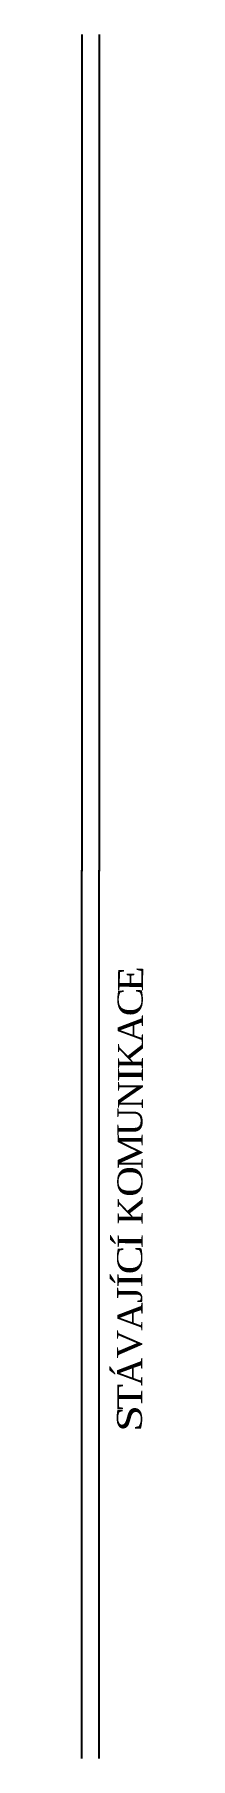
# Model space of a CAD drawing. Header units: millimetres. Extents: x -3518363 to 3223740, y -1530229 to 774657.
# Drawn here: x 556351 to 563376, y 104356 to 302519 of the extents above; entities that cross this region are included whole.
import ezdxf

# ---------------------------------------------------------------- set-up
doc = ezdxf.new("R2010")
doc.units = ezdxf.units.MM
doc.header["$LTSCALE"] = 15
doc.header["$MEASUREMENT"] = 0
doc.layers.get('0').update_dxf_attribs({"linetype": 'CONTINUOUS'})
doc.styles.add('TIMESNEWROMAN', font='times.ttf')

msp = doc.modelspace()

# ---------------------------------------------------------------- texts
at = {"char_height": 2863.0542, "attachment_point": 7, "rotation": 89.90041137, "style": 'TIMESNEWROMAN'}
for s, insert, width in [('\\W1.09;E', (563371.569, 192519.898), 4188.81108), ('\\W1.14;C', (563345.982, 189665.12), 4490.01155), ('\\W1.04;A', (563345.89, 186578.778), 4592.75863), ('\\W1.03;K', (563345.89, 183518.415), 4572.93372), ('\\W1.19;I', (563345.982, 182078.023), 3142.16769), ('\\W1.02;N', (563345.982, 179017.647), 4557.723), ('\\W1.04;U', (563320.434, 175931.397), 4588.46559), ('\\W1.07;M', (563320.349, 172099.422), 5402.24811), ('\\W1.13;O', (563320.473, 168910.379), 4720.52411), ('\\W1.03;K', (563320.644, 165721.375), 4572.93372), ('\\W1.19;Í', (563320.689, 162969.285), 3142.16769), ('\\W1.14;C', (563294.886, 160011.741), 4490.01155), ('\\W1.19;Í', (563294.841, 158468.622), 3142.16769), ('\\W1.09;J', (563294.886, 156719.526), 3226.50001), ('\\W1.04;A', (563295.011, 153530.522), 4592.75863), ('\\W1.05;V', (563295.187, 150341.465), 4599.96906), ('\\W1.04;Á', (563269.509, 147177.918), 4592.75863), ('\\W1.12;T', (563269.548, 144425.88), 4225.10236), ('\\W1.28;S', (563269.594, 141905.172), 4219.3343)]:
    msp.add_mtext(s, dxfattribs=dict(at, insert=insert, width=width))

# ---------------------------------------------------------------- linework, layer by layer
for points in [[(556351.231, 302519.084), (556351.231, 206459.298), (556454.109, 206459.298)], [(558331.578, 302519.084), (558331.578, 206459.298), (558434.456, 206459.298)], [(556351.231, 104355.573), (556351.231, 206459.298), (556454.109, 206459.298)], [(558331.578, 104355.573), (558331.578, 206459.298), (558434.456, 206459.298)]]:
    msp.add_lwpolyline(points)

msp.set_redraw_order([(e.dxf.handle, doc.entitydb.next_handle()) for e in msp.query("TEXT MTEXT ATTDEF DIMENSION ARC_DIMENSION")])  # texts and dimensions are drawn at this point

doc.saveas('drawing.dxf')
